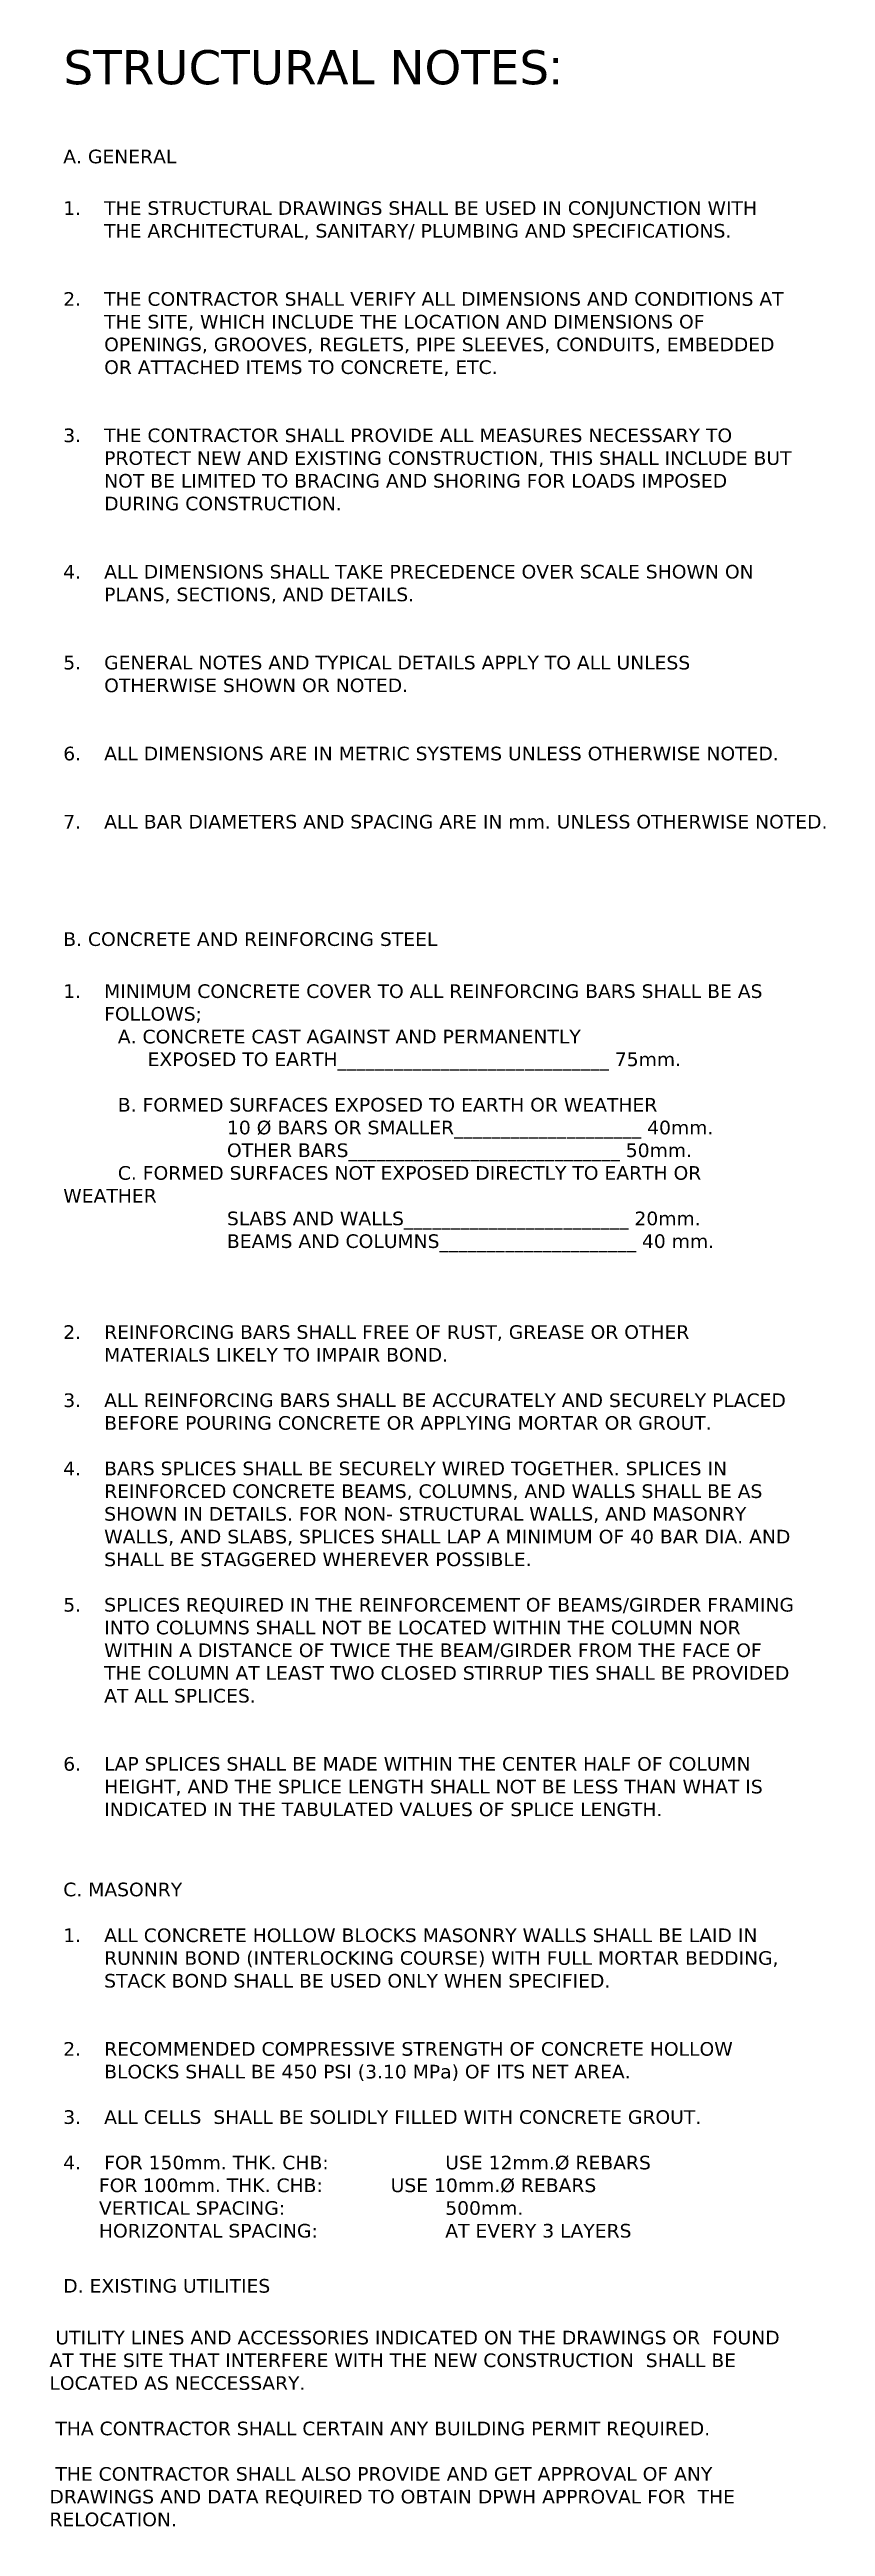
# Model space of a CAD drawing. Header units: inches. Extents: x -1 to 315328, y 6829 to 107833.
# Drawn here: x 145736 to 157110, y 10202 to 46537 of the extents above; entities that cross this region are included whole.
import ezdxf

# ---------------------------------------------------------------- set-up
doc = ezdxf.new("R2010")
doc.units = ezdxf.units.IN
doc.header["$MEASUREMENT"] = 0
doc.styles.get("Standard").update_dxf_attribs({"font": 'arial.ttf'})

msp = doc.modelspace()

# ---------------------------------------------------------------- texts
at = {"ltscale": 0.2, "attachment_point": 1}
for s, insert, char_height, width in [('{\\fVerdana|b0|i0|c0|p34;STRUCTURAL NOTES}:', (145940.19864, 46527.49719), 500.0002793, 8036.5559891), ('{\\fVerdana|b0|i0|c0|p34;A. GENERAL}', (145936.28932, 45067.87346), 200.0001117, 4908.1782295), ('\\pxi-3,l3,t3;{\\fVerdana|b0|i0|c0|p34;1.^ITHE STRUCTURAL DRAWINGS SHALL BE USED IN CONJUNCTION WITH THE ARCHITECTURAL, SANITARY/ PLUMBING AND SPECIFICATIONS.\\P\\pi0,l0,tz;\\P\\P\\pi-3,l3,t3;2.^ITHE CONTRACTOR SHALL VERIFY ALL DIMENSIONS AND CONDITIONS AT THE SITE, WHICH INCLUDE THE LOCATION AND DIMENSIONS OF OPENINGS, GROOVES, REGLETS, PIPE SLEEVES, CONDUITS, EMBEDDED OR ATTACHED ITEMS TO CONCRETE, ETC.\\P\\pi0,l0,tz;\\P\\P\\pi-3,l3,t3;3.^ITHE CONTRACTOR SHALL PROVIDE ALL MEASURES NECESSARY TO PROTECT NEW AND EXISTING CONSTRUCTION, THIS SHALL INCLUDE BUT NOT BE LIMITED TO BRACING AND SHORING FOR LOADS IMPOSED DURING CONSTRUCTION.\\P\\pi0,l0,tz;\\P\\P\\pi-3,l3,t3;4.^IALL DIMENSIONS SHALL TAKE PRECEDENCE OVER SCALE SHOWN ON PLANS, SECTIONS, AND DETAILS.\\P\\pi0,l0,tz;\\P\\P\\pi-3,l3,t3;5.^IGENERAL NOTES AND TYPICAL DETAILS APPLY TO ALL UNLESS OTHERWISE SHOWN OR NOTED.\\P\\pi0,l0,tz;\\P\\P\\pi-3,l3,t3;6.^IALL DIMENSIONS ARE IN METRIC SYSTEMS UNLESS OTHERWISE NOTED.\\P\\pi0,l0,tz;\\P\\P\\pi-3,l3,t3;7.^IALL BAR DIAMETERS AND SPACING ARE IN mm. UNLESS OTHERWISE NOTED.}', (145936.28932, 44311.31978), 200.00011173, 10699.2140031), ('{\\fVerdana|b0|i0|c0|p34;B. CONCRETE AND REINFORCING STEEL}', (145936.28932, 33587.20872), 200.0001117, 6636.5238283), ('\\pxi-3,l3,t3;{\\fVerdana|b0|i0|c0|p34;1.^IMINIMUM CONCRETE COVER TO ALL REINFORCING BARS SHALL BE AS FOLLOWS;\\P\\pi0,l0,tz;^IA. CONCRETE CAST AGAINST AND PERMANENTLY \\P^I     EXPOSED TO EARTH_____________________________ 75mm.\\P^I\\P^IB. FORMED SURFACES EXPOSED TO EARTH OR WEATHER\\P^I^I^I10 %%C BARS OR SMALLER____________________ 40mm.\\P^I^I^IOTHER BARS_____________________________ 50mm.\\P^IC. FORMED SURFACES NOT EXPOSED DIRECTLY TO EARTH OR ^I^I    WEATHER\\P^I^I^ISLABS AND WALLS________________________ 20mm.\\P^I^I^IBEAMS AND COLUMNS_____________________ 40 mm.\\P\\P\\P\\P\\pi-3,l3,t3;2.^IREINFORCING BARS SHALL FREE OF RUST, GREASE OR OTHER MATERIALS LIKELY TO IMPAIR BOND.\\P\\pi0,l0,tz;\\P\\pi-3,l3,t3;3.^IALL REINFORCING BARS SHALL BE ACCURATELY AND SECURELY PLACED BEFORE POURING CONCRETE OR APPLYING MORTAR OR GROUT.\\P\\pi0,l0,tz; \\P\\pi-3,l3,t3;4.^IBARS SPLICES SHALL BE SECURELY WIRED TOGETHER. SPLICES IN REINFORCED CONCRETE BEAMS, COLUMNS, AND WALLS SHALL BE AS SHOWN IN DETAILS. FOR NON- STRUCTURAL WALLS, AND MASONRY WALLS, AND SLABS, SPLICES SHALL LAP A MINIMUM OF 40 BAR DIA. AND SHALL BE STAGGERED WHEREVER POSSIBLE.\\P\\pi0,l0,tz;\\P\\pi-3,l3,t3;5.^ISPLICES REQUIRED IN THE REINFORCEMENT OF BEAMS/GIRDER FRAMING INTO COLUMNS SHALL NOT BE LOCATED WITHIN THE COLUMN NOR WITHIN A DISTANCE OF TWICE THE BEAM/GIRDER FROM THE FACE OF THE COLUMN AT LEAST TWO CLOSED STIRRUP TIES SHALL BE PROVIDED AT ALL SPLICES.\\P\\pi0,l0,tz;}\\P{\\fVerdana|b0|i0|c0|p34;\\P\\pi-3,l3,t3;6.^ILAP SPLICES SHALL BE MADE WITHIN THE CENTER HALF OF COLUMN HEIGHT, AND THE SPLICE LENGTH SHALL NOT BE LESS THAN WHAT IS INDICATED IN THE TABULATED VALUES OF SPLICE LENGTH.}', (145936.28932, 32824.10757), 200.00011173, 10699.2140031), ('{\\fVerdana|b0|i0|c0|p34;C. MASONRY}', (145936.28932, 19646.24578), 200.0001117, 6636.5238283), ('\\pxi-3,l3,t3;{\\fVerdana|b0|i0|c0|p34;1.^IALL CONCRETE HOLLOW BLOCKS MASONRY WALLS SHALL BE LAID IN RUNNIN BOND (INTERLOCKING COURSE) WITH FULL MORTAR BEDDING, STACK BOND SHALL BE USED ONLY WHEN SPECIFIED.\\P\\pi0,l0,tz;\\P\\P\\pi-3,l3,t3;2.^IRECOMMENDED COMPRESSIVE STRENGTH OF CONCRETE HOLLOW BLOCKS SHALL BE 450 PSI (3.10 MPa) OF ITS NET AREA.\\P\\pi0,l0,tz;\\P\\pi-3,l3,t3;3.^IALL CELLS  SHALL BE SOLIDLY FILLED WITH CONCRETE GROUT.\\P\\pi0,l0,tz;\\P\\pi-3,l3,t3;4.^IFOR 150mm. THK. CHB:^I^I^IUSE 12mm.%%C REBARS                          \\P\\pi0,l0,tz;      FOR} {\\fVerdana|b0|i0|c0|p34;100mm. THK. CHB:}^I^I{\\fVerdana|b0|i0|c0|p34;USE 10mm.%%C REBARS\\P      VERTICAL SPACING:^I^I^I500mm.\\P      HORIZONTAL SPACING:^I^I^IAT EVERY 3 LAYERS}', (145936.28932, 18974.35375), 200.00011173, 10699.2140031), ('{\\fVerdana|b0|i0|c0|p34;D. EXISTING UTILITIES}', (145936.28932, 13831.79463), 200.0001117, 6636.5238283), ('{\\fVerdana|b0|i0|c0|p34; UTILITY LINES AND ACCESSORIES INDICATED ON THE DRAWINGS OR  FOUND AT THE SITE THAT INTERFERE WITH THE NEW CONSTRUCTION  SHALL BE LOCATED AS NECCESSARY.\\P\\P THA CONTRACTOR SHALL CERTAIN ANY BUILDING PERMIT REQUIRED.\\P\\P THE CONTRACTOR SHALL ALSO PROVIDE AND GET APPROVAL OF ANY  DRAWINGS AND DATA REQUIRED TO OBTAIN DPWH APPROVAL FOR  THE RELOCATION. }', (145733.77337, 13073.15971), 200.00011173, 10699.2140031)]:
    msp.add_mtext(s, dxfattribs=dict(at, insert=insert, char_height=char_height, width=width))

doc.saveas('drawing.dxf')
